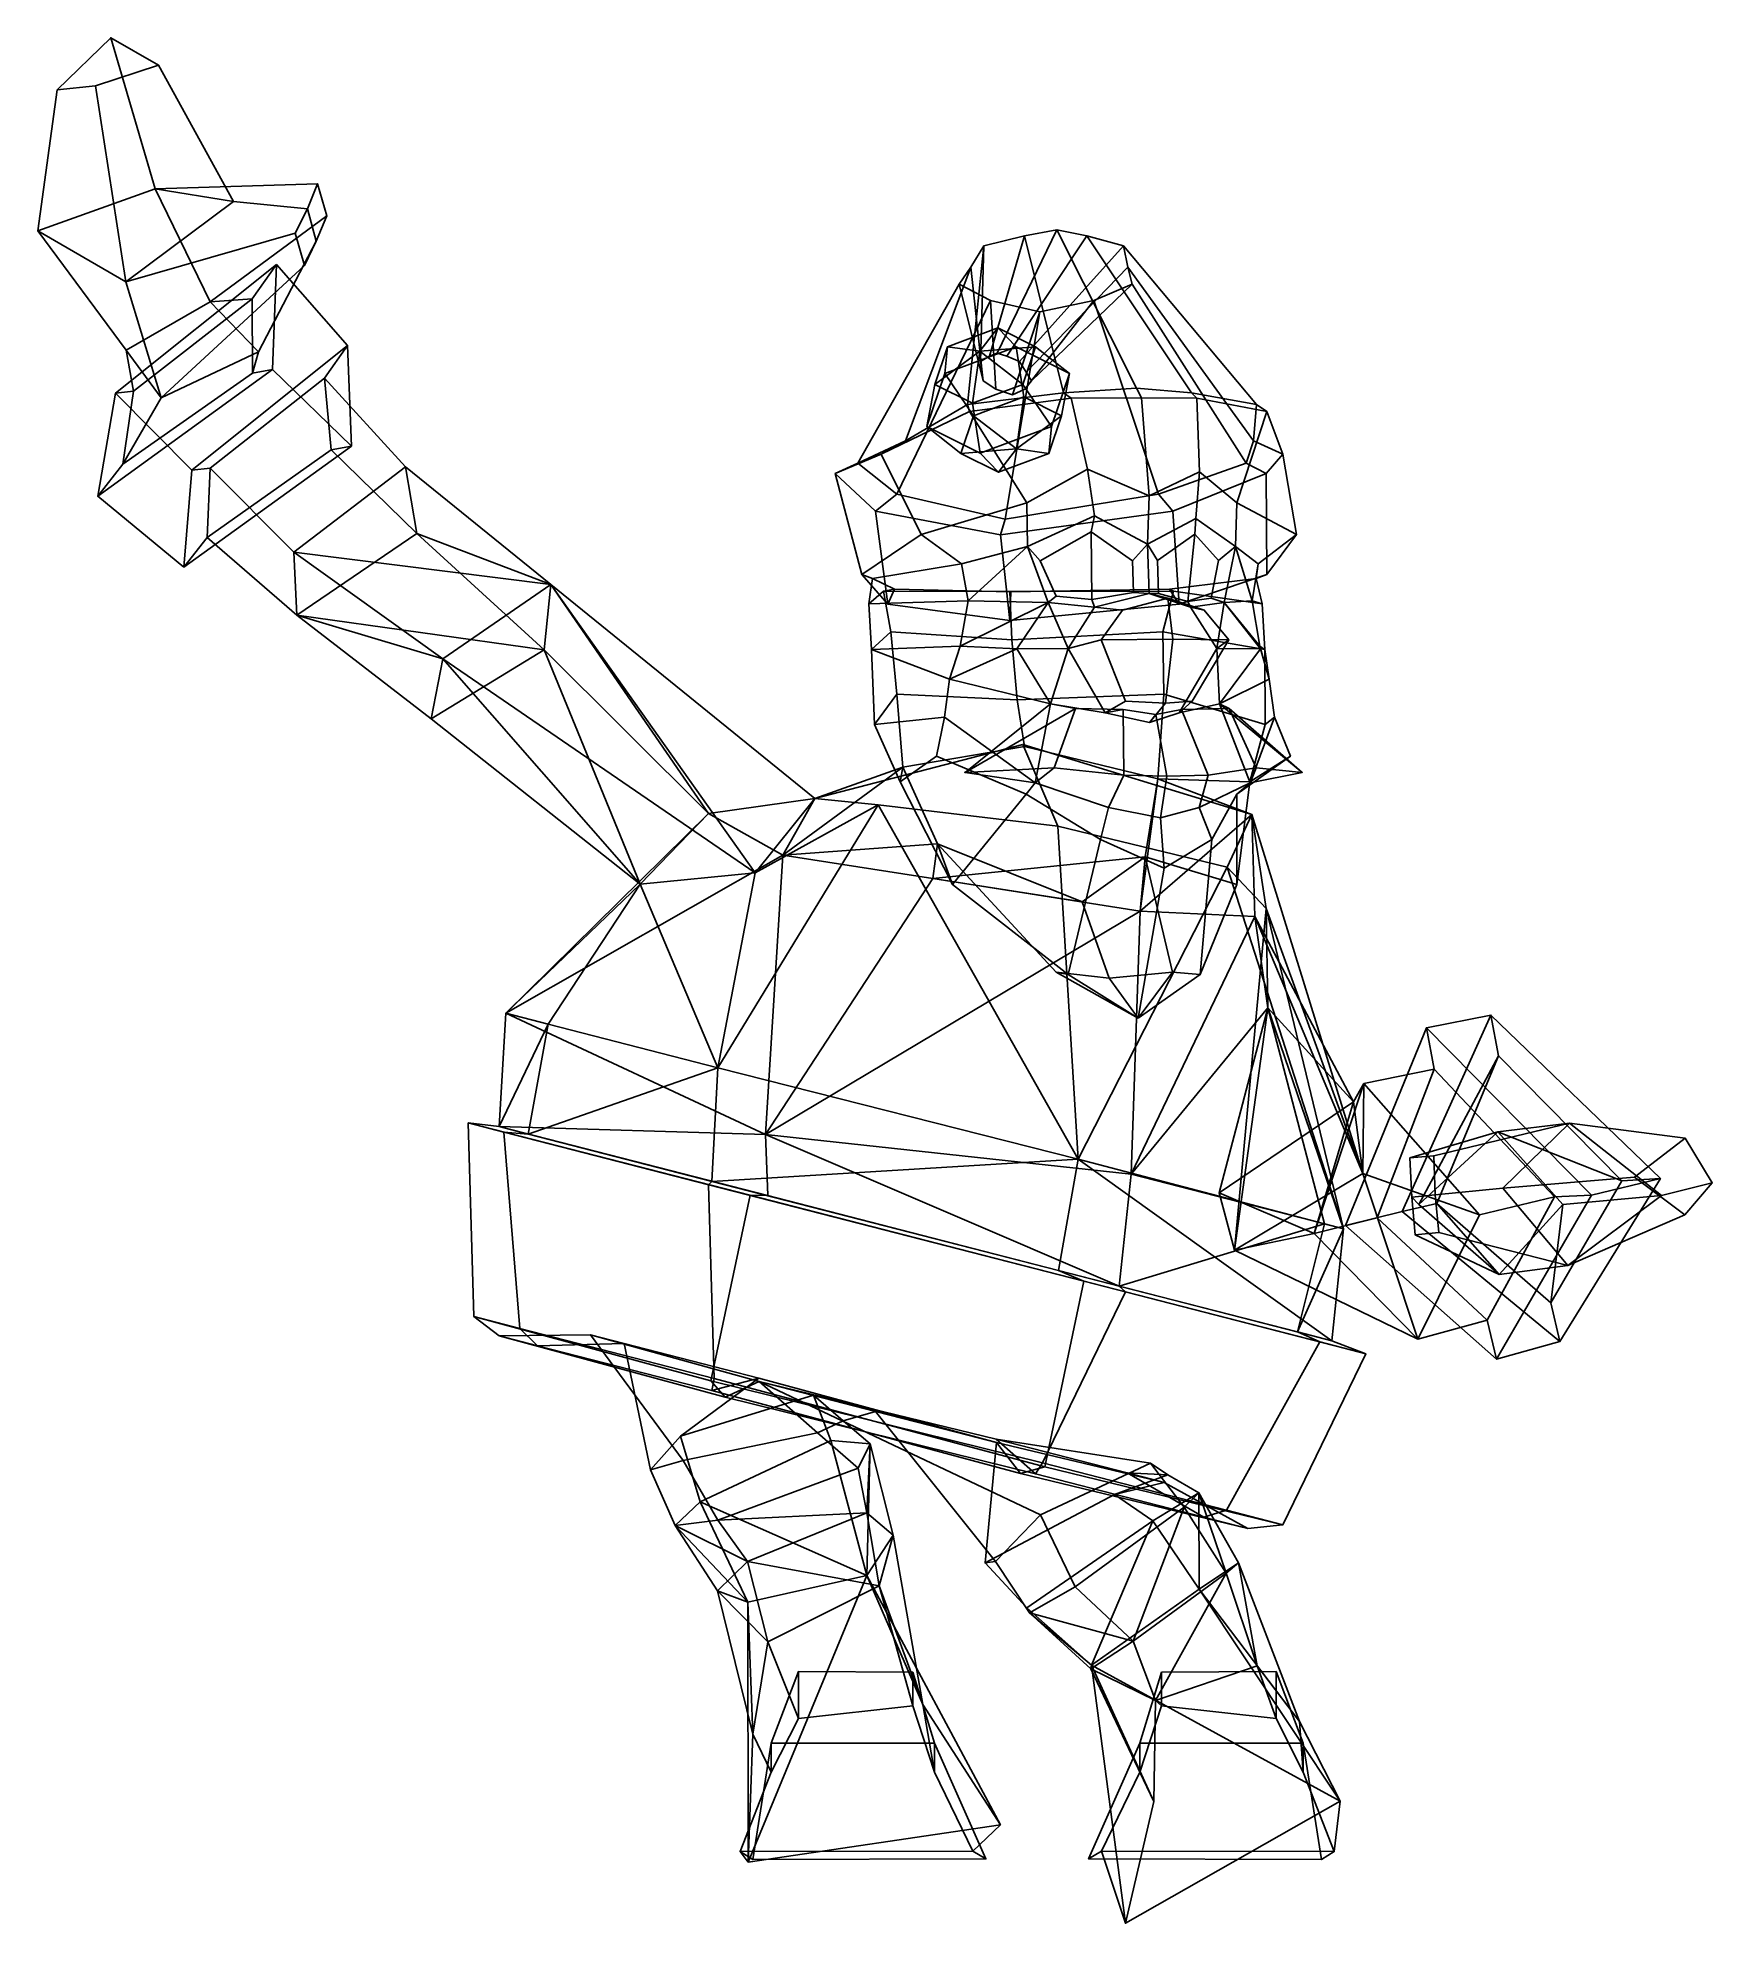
# Model space of a CAD drawing. Extents: x -290 to 193, y -171 to 372.
import ezdxf

# ---------------------------------------------------------------- set-up
doc = ezdxf.new("R2010")
doc.units = 0

msp = doc.modelspace()

# ---------------------------------------------------------------- linework, layer by layer
for p in [(-22.669287, 160.498718, 110.603767), (74.494118, 160.498718, 73.500671)]:
    msp.add_point(p)
for points in [[(-284.518188, 357.353241, 94.369705), (-269.070496, 372.354248, 97.818336), (-256.265106, 328.821533, 45.744205), (-290.151764, 316.669342, 50.590187)], [(-273.496613, 358.460968, 114.975464), (-255.285477, 364.397156, 112.273438), (-269.070496, 372.354248, 97.818336), (-284.518188, 357.353241, 94.369705)], [(-255.285477, 364.397156, 112.273438), (-233.642914, 325.145966, 80.778801), (-256.265106, 328.821533, 45.744205), (-269.070496, 372.354248, 97.818336)], [(-273.496613, 358.460968, 114.975464), (-264.742767, 302.001587, 76.316978), (-233.642914, 325.145966, 80.778801), (-255.285477, 364.397156, 112.273438)], [(-273.496613, 358.460968, 114.975464), (-284.518188, 357.353241, 94.369705), (-290.151764, 316.669342, 50.590187), (-264.742767, 302.001587, 76.316978)], [(-290.151764, 316.669342, 50.590187), (-256.265106, 328.821533, 45.744205), (-240.372192, 296.140106, 21.768402), (-264.68454, 282.242828, 23.627789)], [(-209.464584, 330.26178, 82.050728), (-206.80159, 320.984955, 73.430336), (-240.372192, 296.140106, 21.768402), (-256.265106, 328.821533, 45.744205)], [(-212.375305, 322.969055, 90.274696), (-209.464584, 330.26178, 82.050728), (-256.265106, 328.821533, 45.744205), (-233.642914, 325.145966, 80.778801)], [(-212.375305, 322.969055, 90.274696), (-209.825424, 313.684967, 81.599785), (-206.80159, 320.984955, 73.430336), (-209.464584, 330.26178, 82.050728)], [(-215.914368, 316.003571, 97.994652), (-212.375305, 322.969055, 90.274696), (-233.642914, 325.145966, 80.778801), (-264.742767, 302.001587, 76.316978)], [(-209.825424, 313.684967, 81.599785), (-226.432938, 281.799316, 48.961231), (-240.372192, 296.140106, 21.768402), (-206.80159, 320.984955, 73.430336)], [(-215.914368, 316.003571, 97.994652), (-213.253967, 306.698883, 89.343979), (-209.825424, 313.684967, 81.599785), (-212.375305, 322.969055, 90.274696)], [(-264.742767, 302.001587, 76.316978), (-290.151764, 316.669342, 50.590187), (-264.68454, 282.242828, 23.627789), (-254.537231, 268.52713, 47.795021)], [(-215.914368, 316.003571, 97.994652), (-264.742767, 302.001587, 76.316978), (-254.537231, 268.52713, 47.795021), (-213.253967, 306.698883, 89.343979)], [(-13.4834, 281.386475, -9.759744), (-15.675656, 280.513397, -7.944946), (-5.552591, 315.255951, 37.848515), (3.798357, 316.978363, 35.35141)], [(-13.4834, 281.386475, -9.759744), (3.798357, 316.978363, 35.35141), (12.433663, 315.255951, 30.980234), (-10.639504, 280.513397, -9.868063)], [(26.742184, 271.329346, 95.356888), (3.798357, 316.978363, 35.35141), (-5.552591, 315.255951, 37.848515), (5.648398, 269.96759, 95.587738)], [(26.742184, 271.329346, 95.356888), (42.620964, 269.96759, 81.469292), (12.433663, 315.255951, 30.980234), (3.798357, 316.978363, 35.35141)], [(-213.253967, 306.698883, 89.343979), (-254.537231, 268.52713, 47.795021), (-226.432938, 281.799316, 48.961231), (-209.825424, 313.684967, 81.599785)], [(-39.848824, 256.097412, 71.472359), (-22.039474, 266.549652, 92.768219), (-17.311113, 312.304626, 40.498905), (-21.076336, 306.22583, 38.147438)], [(-22.039474, 266.549652, 92.768219), (5.648398, 269.96759, 95.587738), (-5.552591, 315.255951, 37.848515), (-17.311113, 312.304626, 40.498905)], [(-18.238073, 279.017426, -5.291234), (-17.788834, 275.936188, -2.012361), (-21.076336, 306.22583, 38.147438), (-17.311113, 312.304626, 40.498905)], [(-15.675656, 280.513397, -7.944946), (-18.238073, 279.017426, -5.291234), (-17.311113, 312.304626, 40.498905), (-5.552591, 315.255951, 37.848515)], [(-10.639504, 280.513397, -9.868063), (12.433663, 315.255951, 30.980234), (22.965931, 312.304626, 25.118603), (-6.960499, 279.017426, -9.597715)], [(-6.960499, 279.017426, -9.597715), (22.965931, 312.304626, 25.118603), (24.205479, 306.22583, 20.856001), (-5.109924, 275.936188, -6.853959)], [(61.382313, 266.549652, 60.912537), (22.965931, 312.304626, 25.118603), (12.433663, 315.255951, 30.980234), (42.620964, 269.96759, 81.469292)], [(60.464375, 256.097412, 33.166473), (24.205479, 306.22583, 20.856001), (22.965931, 312.304626, 25.118603), (61.382313, 266.549652, 60.912537)], [(-267.760345, 269.845795, -10.72051), (-221.322525, 306.946045, 7.485205), (-200.802124, 283.609283, -1.667484), (-245.679443, 247.666504, -21.561529)], [(-267.760345, 269.845795, -10.72051), (-262.565033, 270.437073, -0.600855), (-228.279053, 297.088043, 13.787421), (-221.322525, 306.946045, 7.485205)], [(-222.463425, 276.662781, 73.87149), (-221.322525, 306.946045, 7.485205), (-228.279053, 297.088043, 13.787421), (-228.249161, 275.60144, 63.48399)], [(-199.642426, 254.594849, 64.412575), (-200.802124, 283.609283, -1.667484), (-221.322525, 306.946045, 7.485205), (-222.463425, 276.662781, 73.87149)], [(-53.655563, 249.618652, 52.891846), (-39.848824, 256.097412, 71.472359), (-21.076336, 306.22583, 38.147438), (-24.385996, 301.322418, 36.354691)], [(-17.788834, 275.936188, -2.012361), (-17.502748, 273.450745, 0.661653), (-24.385996, 301.322418, 36.354691), (-21.076336, 306.22583, 38.147438)], [(-5.109924, 275.936188, -6.853959), (24.205479, 306.22583, 20.856001), (25.477829, 301.322418, 17.313555), (-3.540877, 273.450745, -4.669862)], [(58.372448, 249.618652, 10.112505), (25.477829, 301.322418, 17.313555), (24.205479, 306.22583, 20.856001), (60.464375, 256.097412, 33.166473)], [(-42.381012, 240.712402, 27.508575), (-53.655563, 249.618652, 52.891846), (-24.385996, 301.322418, 36.354691), (-15.369267, 296.529236, 29.923666)], [(-17.502748, 273.450745, 0.661653), (-13.79253, 271.021179, 1.965577), (-15.369267, 296.529236, 29.923666), (-24.385996, 301.322418, 36.354691)], [(-3.540877, 273.450745, -4.669862), (25.477829, 301.322418, 17.313555), (14.469577, 296.529236, 18.529325), (-5.437654, 271.021179, -1.224836)], [(33.048759, 240.712402, -1.295254), (14.469577, 296.529236, 18.529325), (25.477829, 301.322418, 17.313555), (58.372448, 249.618652, 10.112505)], [(-264.68454, 282.242828, 23.627789), (-240.372192, 296.140106, 21.768402), (-228.279053, 297.088043, 13.787421), (-262.565033, 270.437073, -0.600855)], [(-226.432938, 281.799316, 48.961231), (-228.249161, 275.60144, 63.48399), (-228.279053, 297.088043, 13.787421), (-240.372192, 296.140106, 21.768402)], [(-11.140366, 233.551636, -3.847698), (-42.381012, 240.712402, 27.508575), (-15.369267, 296.529236, 29.923666), (-1.120682, 293.30011, 22.469748)], [(-13.79253, 271.021179, 1.965577), (-9.004249, 269.384369, 1.970014), (-1.120682, 293.30011, 22.469748), (-15.369267, 296.529236, 29.923666)], [(-11.140366, 233.551636, -3.847698), (-1.120682, 293.30011, 22.469748), (14.469577, 296.529236, 18.529325), (33.048759, 240.712402, -1.295254)], [(-5.437654, 271.021179, -1.224836), (14.469577, 296.529236, 18.529325), (-1.120682, 293.30011, 22.469748), (-9.004249, 269.384369, 1.970014)], [(-7.971848, 283.202423, 4.6456), (-13.243052, 288.664948, -9.158329), (-27.786098, 283.241638, -9.094668), (-28.538837, 275.532715, 4.735648)], [(-13.243052, 288.664948, -9.158329), (-18.457769, 281.941925, -22.814335), (-27.786098, 283.241638, -9.094668)], [(-13.243052, 288.664948, -9.158329), (-2.359092, 283.241608, -18.804287), (-18.457769, 281.941925, -22.814335)], [(-7.971848, 283.202423, 4.6456), (7.420374, 275.532715, -8.995821), (-2.359092, 283.241608, -18.804287), (-13.243052, 288.664948, -9.158329)], [(-245.679443, 247.666504, -21.561529), (-200.802124, 283.609283, -1.667484), (-207.403549, 274.206116, 4.418899), (-240.429031, 248.236694, -11.274628)], [(-199.642426, 254.594849, 64.412575), (-205.552505, 253.485443, 53.857262), (-207.403549, 274.206116, 4.418899), (-200.802124, 283.609283, -1.667484)], [(-28.538837, 275.532715, 4.735648), (-27.786098, 283.241638, -9.094668), (-31.445215, 272.394989, -18.676954), (-33.713631, 260.193176, -8.815803)], [(-27.786098, 283.241638, -9.094668), (-18.457769, 281.941925, -22.814335), (-31.445215, 272.394989, -18.676954)], [(-7.971848, 283.202423, 4.6456), (-28.538837, 275.532715, 4.735648), (-20.274998, 263.330933, 10.574977), (-5.73195, 268.754272, 10.511316)], [(-2.359092, 283.241608, -18.804287), (-6.018208, 272.394958, -28.386572), (-18.457769, 281.941925, -22.814335)], [(-7.971848, 283.202423, 4.6456), (-5.73195, 268.754272, 10.511316), (5.152009, 263.330933, 0.86536), (7.420374, 275.532715, -8.995821)], [(7.420374, 275.532715, -8.995821), (2.245583, 260.193176, -22.547272), (-6.018208, 272.394958, -28.386572), (-2.359092, 283.241608, -18.804287)], [(-254.537231, 268.52713, 47.795021), (-264.68454, 282.242828, 23.627789), (-262.565033, 270.437073, -0.600855), (-265.555878, 249.336395, 41.958317)], [(-254.537231, 268.52713, 47.795021), (-265.555878, 249.336395, 41.958317), (-228.249161, 275.60144, 63.48399), (-226.432938, 281.799316, 48.961231)], [(-18.457769, 281.941925, -22.814335), (-20.5613, 266.971619, -28.322939), (-31.445215, 272.394989, -18.676954)], [(-18.457769, 281.941925, -22.814335), (-6.018208, 272.394958, -28.386572), (-20.5613, 266.971619, -28.322939)], [(-247.99292, 219.694275, 34.605869), (-199.642426, 254.594849, 64.412575), (-222.463425, 276.662781, 73.87149), (-272.819397, 240.109344, 46.204372)], [(-272.819397, 240.109344, 46.204372), (-222.463425, 276.662781, 73.87149), (-228.249161, 275.60144, 63.48399), (-265.555878, 249.336395, 41.958317)], [(-240.429031, 248.236694, -11.274628), (-207.403549, 274.206116, 4.418899), (-184.079056, 248.639648, -6.048728), (-216.287933, 224.025269, -22.915249)], [(-184.079056, 248.639648, -6.048728), (-207.403549, 274.206116, 4.418899), (-205.552505, 253.485443, 53.857262), (-180.799942, 229.366028, 43.35854)], [(-28.538837, 275.532715, 4.735648), (-33.713631, 260.193176, -8.815803), (-23.934114, 252.484314, 0.992692), (-20.274998, 263.330933, 10.574977)], [(-31.445215, 272.394989, -18.676954), (-20.5613, 266.971619, -28.322939), (-18.321409, 252.523438, -22.457241), (-33.713631, 260.193176, -8.815803)], [(-6.018208, 272.394958, -28.386572), (2.245583, 260.193176, -22.547272), (-18.321409, 252.523438, -22.457241), (-20.5613, 266.971619, -28.322939)], [(7.420374, 275.532715, -8.995821), (5.152009, 263.330933, 0.86536), (1.492892, 252.484283, -8.716926), (2.245583, 260.193176, -22.547272)], [(-272.819397, 240.109344, 46.204372), (-265.555878, 249.336395, 41.958317), (-262.565033, 270.437073, -0.600855), (-267.760345, 269.845795, -10.72051)], [(-247.99292, 219.694275, 34.605869), (-272.819397, 240.109344, 46.204372), (-267.760345, 269.845795, -10.72051), (-245.679443, 247.666504, -21.561529)], [(-21.437933, 264.538391, 97.826035), (-22.039474, 266.549652, 92.768219), (-39.848824, 256.097412, 71.472359), (-46.902012, 252.276794, 76.264565)], [(7.856457, 268.414764, 100.280579), (5.648398, 269.96759, 95.587738), (-22.039474, 266.549652, 92.768219), (-21.437933, 264.538391, 97.826035)], [(12.60113, 247.930542, 106.099045), (7.856457, 268.414764, 100.280579), (-21.437933, 264.538391, 97.826035), (-4.87354, 238.218201, 102.218941)], [(-5.73195, 268.754272, 10.511316), (-20.274998, 263.330933, 10.574977), (-7.835472, 253.783966, 5.00276)], [(-5.73195, 268.754272, 10.511316), (-7.835472, 253.783966, 5.00276), (5.152009, 263.330933, 0.86536)], [(28.177195, 268.524994, 99.114807), (26.742184, 271.329346, 95.356888), (5.648398, 269.96759, 95.587738), (7.856457, 268.414764, 100.280579)], [(30.428284, 240.270508, 105.009827), (28.177195, 268.524994, 99.114807), (7.856457, 268.414764, 100.280579), (12.60113, 247.930542, 106.099045)], [(28.177195, 268.524994, 99.114807), (44.102837, 268.414764, 86.43943), (42.620964, 269.96759, 81.469292), (26.742184, 271.329346, 95.356888)], [(30.428284, 240.270508, 105.009827), (44.885956, 247.143799, 93.965096), (44.102837, 268.414764, 86.43943), (28.177195, 268.524994, 99.114807)], [(44.102837, 268.414764, 86.43943), (64.305077, 264.538391, 65.083961), (61.382313, 266.549652, 60.912537), (42.620964, 269.96759, 81.469292)], [(44.885956, 247.143799, 93.965096), (55.699398, 238.218201, 79.088394), (64.305077, 264.538391, 65.083961), (44.102837, 268.414764, 86.43943)], [(64.305077, 264.538391, 65.083961), (68.916512, 252.276794, 32.037769), (60.464375, 256.097412, 33.166473), (61.382313, 266.549652, 60.912537)], [(-4.87354, 238.218201, 102.218941), (-21.437933, 264.538391, 97.826035), (-46.902012, 252.276794, 76.264565), (-35.353233, 229.127136, 95.163185)], [(-20.274998, 263.330933, 10.574977), (-23.934114, 252.484314, 0.992692), (-7.835472, 253.783966, 5.00276)], [(5.152009, 263.330933, 0.86536), (-7.835472, 253.783966, 5.00276), (1.492892, 252.484283, -8.716926)], [(55.699398, 238.218201, 79.088394), (72.903725, 229.127136, 53.823872), (68.916512, 252.276794, 32.037769), (64.305077, 264.538391, 65.083961)], [(-46.902012, 252.276794, 76.264565), (-39.848824, 256.097412, 71.472359), (-53.655563, 249.618652, 52.891846), (-60.144974, 246.694458, 54.270985)], [(-23.934114, 252.484314, 0.992692), (-33.713631, 260.193176, -8.815803), (-18.321409, 252.523438, -22.457241), (-13.050198, 247.060913, -8.653294)], [(1.492892, 252.484283, -8.716926), (-13.050198, 247.060913, -8.653294), (-18.321409, 252.523438, -22.457241), (2.245583, 260.193176, -22.547272)], [(68.916512, 252.276794, 32.037769), (64.129387, 246.694458, 6.815217), (58.372448, 249.618652, 10.112505), (60.464375, 256.097412, 33.166473)], [(-247.99292, 219.694275, 34.605869), (-241.261307, 228.237976, 30.687525), (-205.552505, 253.485443, 53.857262), (-199.642426, 254.594849, 64.412575)], [(-180.799942, 229.366028, 43.35854), (-205.552505, 253.485443, 53.857262), (-241.261307, 228.237976, 30.687525), (-215.465576, 205.835907, 18.720284)], [(-35.353233, 229.127136, 95.163185), (-46.902012, 252.276794, 76.264565), (-60.144974, 246.694458, 54.270985), (-52.483505, 217.559082, 63.123539)], [(-7.835472, 253.783966, 5.00276), (-23.934114, 252.484314, 0.992692), (-13.050198, 247.060913, -8.653294)], [(-7.835472, 253.783966, 5.00276), (-13.050198, 247.060913, -8.653294), (1.492892, 252.484283, -8.716926)], [(72.903725, 229.127136, 53.823872), (64.318459, 217.559082, 18.521202), (64.129387, 246.694458, 6.815217), (68.916512, 252.276794, 32.037769)], [(-247.99292, 219.694275, 34.605869), (-245.679443, 247.666504, -21.561529), (-240.429031, 248.236694, -11.274628), (-241.261307, 228.237976, 30.687525)], [(-215.465576, 205.835907, 18.720284), (-241.261307, 228.237976, 30.687525), (-240.429031, 248.236694, -11.274628), (-216.287933, 224.025269, -22.915249)], [(-216.287933, 224.025269, -22.915249), (-184.079056, 248.639648, -6.048728), (-142.199295, 214.631409, -1.923936)], [(-180.799942, 229.366028, 43.35854), (-142.199295, 214.631409, -1.923936), (-184.079056, 248.639648, -6.048728)], [(-60.144974, 246.694458, 54.270985), (-53.655563, 249.618652, 52.891846), (-42.381012, 240.712402, 27.508575), (-48.538025, 235.826691, 26.882925)], [(-52.483505, 217.559082, 63.123539), (-60.144974, 246.694458, 54.270985), (-48.538025, 235.826691, 26.882925), (-44.99651, 209.007965, 33.647476)], [(12.60113, 247.930542, 106.099045), (-4.87354, 238.218201, 102.218941), (-4.715028, 225.635498, 101.813522), (14.597672, 234.483002, 106.930145)], [(30.428284, 240.270508, 105.009827), (12.60113, 247.930542, 106.099045), (14.597672, 234.483002, 106.930145), (29.903965, 226.286377, 103.636765)], [(30.428284, 240.270508, 105.009827), (29.903965, 226.286377, 103.636765), (43.900101, 233.679688, 95.780731), (44.885956, 247.143799, 93.965096)], [(64.129387, 246.694458, 6.815217), (37.221653, 235.826691, -5.865513), (33.048759, 240.712402, -1.295254), (58.372448, 249.618652, 10.112505)], [(64.318459, 217.559082, 18.521202), (39.090332, 209.007965, 1.537834), (37.221653, 235.826691, -5.865513), (64.129387, 246.694458, 6.815217)], [(44.885956, 247.143799, 93.965096), (43.900101, 233.679688, 95.780731), (55.311001, 225.635498, 78.891808), (55.699398, 238.218201, 79.088394)], [(-48.538025, 235.826691, 26.882925), (-42.381012, 240.712402, 27.508575), (-11.140366, 233.551636, -3.847698), (-12.432456, 229.004639, -7.231348)], [(37.221653, 235.826691, -5.865513), (-12.432456, 229.004639, -7.231348), (-11.140366, 233.551636, -3.847698), (33.048759, 240.712402, -1.295254)], [(-44.99651, 209.007965, 33.647476), (-48.538025, 235.826691, 26.882925), (-12.432456, 229.004639, -7.231348), (-9.801414, 204.282227, -0.341329)], [(-23.738333, 220.593323, 91.477425), (-4.715028, 225.635498, 101.813522), (-4.87354, 238.218201, 102.218941), (-35.353233, 229.127136, 95.163185)], [(39.090332, 209.007965, 1.537834), (-9.801414, 204.282227, -0.341329), (-12.432456, 229.004639, -7.231348), (37.221653, 235.826691, -5.865513)], [(13.639139, 229.845032, 105.145592), (14.597672, 234.483002, 106.930145), (-4.715028, 225.635498, 101.813522), (-1.008956, 221.459229, 100.247925)], [(13.639139, 229.845032, 105.145592), (25.573015, 221.476013, 102.344673), (29.903965, 226.286377, 103.636765), (14.597672, 234.483002, 106.930145)], [(61.788414, 220.593323, 58.817936), (72.903725, 229.127136, 53.823872), (55.699398, 238.218201, 79.088394), (55.311001, 225.635498, 78.891808)], [(-215.465576, 205.835907, 18.720284), (-144.109314, 195.863464, 41.884361), (-180.799942, 229.366028, 43.35854)], [(-180.799942, 229.366028, 43.35854), (-144.109314, 195.863464, 41.884361), (-142.199295, 214.631409, -1.923936)], [(-35.353233, 229.127136, 95.163185), (-52.483505, 217.559082, 63.123539), (-49.373661, 216.368835, 62.001389), (-23.738333, 220.593323, 91.477425)], [(13.838798, 210.348755, 103.147392), (13.639139, 229.845032, 105.145592), (-1.008956, 221.459229, 100.247925), (3.530189, 211.274414, 101.631264)], [(25.573015, 221.476013, 102.344673), (13.639139, 229.845032, 105.145592), (13.838798, 210.348755, 103.147392), (25.87985, 212.360229, 103.148193)], [(43.572258, 229.149536, 93.501335), (43.900101, 233.679688, 95.780731), (29.903965, 226.286377, 103.636765), (32.758938, 221.595581, 99.793427)], [(32.758938, 221.595581, 99.793427), (33.136662, 212.092804, 100.782593), (41.548222, 209.735291, 91.892738), (43.572258, 229.149536, 93.501335)], [(41.548222, 209.735291, 91.892738), (48.23806, 210.720337, 82.606796), (50.389114, 221.574341, 77.94088), (43.572258, 229.149536, 93.501335)], [(43.572258, 229.149536, 93.501335), (50.389114, 221.574341, 77.94088), (55.311001, 225.635498, 78.891808), (43.900101, 233.679688, 95.780731)], [(72.903725, 229.127136, 53.823872), (61.788414, 220.593323, 58.817936), (61.252201, 216.368835, 19.757475), (64.318459, 217.559082, 18.521202)], [(-216.287933, 224.025269, -22.915249), (-142.199295, 214.631409, -1.923936), (-173.308945, 193.251404, -15.162366)], [(-215.465576, 205.835907, 18.720284), (-216.287933, 224.025269, -22.915249), (-173.308945, 193.251404, -15.162366)], [(-21.779869, 209.961365, 91.076157), (-4.715028, 225.635498, 101.813522), (-23.738333, 220.593323, 91.477425)], [(1.237773, 209.435486, 103.581955), (-4.715028, 225.635498, 101.813522), (-21.779869, 209.961365, 91.076157)], [(3.530189, 211.274414, 101.631264), (-1.008956, 221.459229, 100.247925), (-4.715028, 225.635498, 101.813522), (1.237773, 209.435486, 103.581955)], [(25.87985, 212.360229, 103.148193), (30.372307, 212.118408, 104.863235), (29.903965, 226.286377, 103.636765), (25.573015, 221.476013, 102.344673)], [(33.136662, 212.092804, 100.782593), (32.758938, 221.595581, 99.793427), (29.903965, 226.286377, 103.636765), (30.372307, 212.118408, 104.863235)], [(48.23806, 210.720337, 82.606796), (52.052048, 209.435486, 84.177864), (55.311001, 225.635498, 78.891808), (50.389114, 221.574341, 77.94088)], [(52.052048, 209.435486, 84.177864), (60.060966, 209.961365, 59.824181), (55.311001, 225.635498, 78.891808)], [(60.060966, 209.961365, 59.824181), (61.788414, 220.593323, 58.817936), (55.311001, 225.635498, 78.891808)], [(-52.483505, 217.559082, 63.123539), (-44.99651, 209.007965, 33.647476), (-43.014988, 213.318176, 31.587187), (-49.373661, 216.368835, 62.001389)], [(-23.738333, 220.593323, 91.477425), (-49.373661, 216.368835, 62.001389), (-50.488998, 209.082092, 63.297737), (-21.779869, 209.961365, 91.076157)], [(64.318459, 217.559082, 18.521202), (61.252201, 216.368835, 19.757475), (36.239906, 213.318176, 1.322682), (39.090332, 209.007965, 1.537834)], [(61.788414, 220.593323, 58.817936), (60.060966, 209.961365, 59.824181), (62.947712, 209.082092, 19.980469), (61.252201, 216.368835, 19.757475)], [(-83.239998, 131.498535, -45.328735), (-173.308945, 193.251404, -15.162366), (-142.199295, 214.631409, -1.923936)], [(-96.67234, 148.67984, 22.985331), (-142.199295, 214.631409, -1.923936), (-144.109314, 195.863464, 41.884361)], [(-96.67234, 148.67984, 22.985331), (-65.997231, 152.92865, -5.440092), (-142.199295, 214.631409, -1.923936)], [(-83.239998, 131.498535, -45.328735), (-142.199295, 214.631409, -1.923936), (-65.997231, 152.92865, -5.440092)], [(-50.488998, 209.082092, 63.297737), (-49.373661, 216.368835, 62.001389), (-43.014988, 213.318176, 31.587187), (-46.187679, 212.709473, 29.760689)], [(-49.723824, 195.891968, 65.362587), (-50.488998, 209.082092, 63.297737), (-46.187679, 212.709473, 29.760689), (-44.145515, 201.009827, 27.41449)], [(-46.187679, 212.709473, 29.760689), (-43.014988, 213.318176, 31.587187), (-9.482962, 212.594116, 0.492612), (-9.778729, 212.608948, -0.281927)], [(-44.145515, 201.009827, 27.41449), (-46.187679, 212.709473, 29.760689), (-9.778729, 212.608948, -0.281927), (-9.2495, 198.735321, 1.103987)], [(-44.99651, 209.007965, 33.647476), (-9.801414, 204.282227, -0.341329), (-9.482962, 212.594116, 0.492612), (-43.014988, 213.318176, 31.587187)], [(39.090332, 209.007965, 1.537834), (36.239906, 213.318176, 1.322682), (-9.482962, 212.594116, 0.492612), (-9.801414, 204.282227, -0.341329)], [(37.387646, 212.709473, -2.153627), (-9.778729, 212.608948, -0.281927), (-9.482962, 212.594116, 0.492612), (36.239906, 213.318176, 1.322682)], [(34.301449, 201.009827, -2.541494), (-9.2495, 198.735321, 1.103987), (-9.778729, 212.608948, -0.281927), (37.387646, 212.709473, -2.153627)], [(13.838798, 210.348755, 103.147392), (14.654222, 208.165558, 105.190575), (30.372307, 212.118408, 104.863235), (25.87985, 212.360229, 103.148193)], [(35.748657, 210.757141, 118.218208), (30.372307, 212.118408, 104.863235), (14.654222, 208.165558, 105.190575), (22.703974, 207.316772, 119.441719)], [(35.748657, 210.757141, 118.218208), (46.288662, 207.316772, 110.435608), (42.307945, 208.165558, 94.630646), (30.372307, 212.118408, 104.863235)], [(41.548222, 209.735291, 91.892738), (33.136662, 212.092804, 100.782593), (30.372307, 212.118408, 104.863235), (42.307945, 208.165558, 94.630646)], [(63.753586, 195.891968, 22.029774), (34.301449, 201.009827, -2.541494), (37.387646, 212.709473, -2.153627), (62.947712, 209.082092, 19.980469)], [(62.947712, 209.082092, 19.980469), (37.387646, 212.709473, -2.153627), (36.239906, 213.318176, 1.322682), (61.252201, 216.368835, 19.757475)], [(-21.779869, 209.961365, 91.076157), (-50.488998, 209.082092, 63.297737), (-49.723824, 195.891968, 65.362587), (-24.106756, 196.862, 91.827362)], [(-24.106756, 196.862, 91.827362), (1.237773, 209.435486, 103.581955), (-21.779869, 209.961365, 91.076157)], [(-7.737856, 196.085754, 110.434631), (1.237773, 209.435486, 103.581955), (-24.106756, 196.862, 91.827362)], [(-7.737856, 196.085754, 110.434631), (7.013599, 196.244415, 108.049454), (1.237773, 209.435486, 103.581955)], [(13.838798, 210.348755, 103.147392), (3.530189, 211.274414, 101.631264), (1.237773, 209.435486, 103.581955), (14.654222, 208.165558, 105.190575)], [(7.013599, 196.244415, 108.049454), (14.654222, 208.165558, 105.190575), (1.237773, 209.435486, 103.581955)], [(16.525703, 198.754517, 123.098633), (22.703974, 207.316772, 119.441719), (14.654222, 208.165558, 105.190575), (7.013599, 196.244415, 108.049454)], [(37.229347, 198.947479, 122.095757), (35.748657, 210.757141, 118.218208), (22.703974, 207.316772, 119.441719), (16.525703, 198.754517, 123.098633)], [(37.229347, 198.947479, 122.095757), (53.331867, 198.754517, 109.043724), (46.288662, 207.316772, 110.435608), (35.748657, 210.757141, 118.218208)], [(41.548222, 209.735291, 91.892738), (42.307945, 208.165558, 94.630646), (52.052048, 209.435486, 84.177864), (48.23806, 210.720337, 82.606796)], [(49.909382, 196.244415, 91.669144), (52.052048, 209.435486, 84.177864), (42.307945, 208.165558, 94.630646)], [(53.331867, 198.754517, 109.043724), (49.909382, 196.244415, 91.669144), (42.307945, 208.165558, 94.630646), (46.288662, 207.316772, 110.435608)], [(62.496037, 196.085754, 83.614914), (52.052048, 209.435486, 84.177864), (49.909382, 196.244415, 91.669144)], [(62.29631, 196.862, 58.833237), (60.060966, 209.961365, 59.824181), (52.052048, 209.435486, 84.177864)], [(62.496037, 196.085754, 83.614914), (62.29631, 196.862, 58.833237), (52.052048, 209.435486, 84.177864)], [(60.060966, 209.961365, 59.824181), (62.29631, 196.862, 58.833237), (63.753586, 195.891968, 22.029774), (62.947712, 209.082092, 19.980469)], [(-215.465576, 205.835907, 18.720284), (-176.684097, 175.932251, 21.744968), (-144.109314, 195.863464, 41.884361)], [(-215.465576, 205.835907, 18.720284), (-173.308945, 193.251404, -15.162366), (-176.684097, 175.932251, 21.744968)], [(-176.684097, 175.932251, 21.744968), (-116.447037, 128.303528, -19.308809), (-144.109314, 195.863464, 41.884361)], [(-116.447037, 128.303528, -19.308809), (-96.67234, 148.67984, 22.985331), (-144.109314, 195.863464, 41.884361)], [(-48.816639, 174.340088, 66.515091), (-49.723824, 195.891968, 65.362587), (-44.145515, 201.009827, 27.41449), (-42.35535, 183.027252, 29.880346)], [(-24.106756, 196.862, 91.827362), (-49.723824, 195.891968, 65.362587), (-27.16379, 187.337646, 92.416527)], [(-28.593327, 176.408081, 93.174126), (-27.16379, 187.337646, 92.416527), (-49.723824, 195.891968, 65.362587), (-48.816639, 174.340088, 66.515091)], [(-42.35535, 183.027252, 29.880346), (-44.145515, 201.009827, 27.41449), (-9.2495, 198.735321, 1.103987), (-7.657932, 181.383026, 5.271894)], [(-27.16379, 187.337646, 92.416527), (-7.737856, 196.085754, 110.434631), (-24.106756, 196.862, 91.827362)], [(1.900078, 180.267029, 103.446823), (-7.737856, 196.085754, 110.434631), (-27.16379, 187.337646, 92.416527)], [(34.610497, 183.027252, 0.489948), (-7.657932, 181.383026, 5.271894), (-9.2495, 198.735321, 1.103987), (34.301449, 201.009827, -2.541494)], [(1.900078, 180.267029, 103.446823), (7.013599, 196.244415, 108.049454), (-7.737856, 196.085754, 110.434631)], [(17.672314, 177.656921, 103.747765), (7.013599, 196.244415, 108.049454), (1.900078, 180.267029, 103.446823)], [(23.615931, 180.998138, 115.248039), (16.525703, 198.754517, 123.098633), (7.013599, 196.244415, 108.049454), (17.672314, 177.656921, 103.747765)], [(35.080833, 180.485779, 116.469353), (37.229347, 198.947479, 122.095757), (16.525703, 198.754517, 123.098633), (23.615931, 180.998138, 115.248039)], [(63.845486, 174.340088, 23.493607), (34.610497, 183.027252, 0.489948), (34.301449, 201.009827, -2.541494), (63.753586, 195.891968, 22.029774)], [(35.080833, 180.485779, 116.469353), (42.813599, 180.998138, 107.91716), (53.331867, 198.754517, 109.043724), (37.229347, 198.947479, 122.095757)], [(42.813599, 180.998138, 107.91716), (39.096352, 177.656921, 95.566719), (49.909382, 196.244415, 91.669144), (53.331867, 198.754517, 109.043724)], [(39.096352, 177.656921, 95.566719), (50.653584, 180.267029, 84.829666), (49.909382, 196.244415, 91.669144)], [(50.653584, 180.267029, 84.829666), (62.496037, 196.085754, 83.614914), (49.909382, 196.244415, 91.669144)], [(50.653584, 180.267029, 84.829666), (64.967957, 187.337646, 57.234833), (62.496037, 196.085754, 83.614914)], [(62.29631, 196.862, 58.833237), (64.967957, 187.337646, 57.234833), (63.753586, 195.891968, 22.029774)], [(64.967957, 187.337646, 57.234833), (62.29631, 196.862, 58.833237), (62.496037, 196.085754, 83.614914)], [(66.538605, 176.408081, 56.846771), (63.845486, 174.340088, 23.493607), (63.753586, 195.891968, 22.029774), (64.967957, 187.337646, 57.234833)], [(-176.684097, 175.932251, 21.744968), (-173.308945, 193.251404, -15.162366), (-116.447037, 128.303528, -19.308809)], [(-116.447037, 128.303528, -19.308809), (-173.308945, 193.251404, -15.162366), (-83.239998, 131.498535, -45.328735)], [(-28.593327, 176.408081, 93.174126), (-2.475262, 157.452087, 111.913948), (1.900078, 180.267029, 103.446823), (-27.16379, 187.337646, 92.416527)], [(66.538605, 176.408081, 56.846771), (64.967957, 187.337646, 57.234833), (50.653584, 180.267029, 84.829666), (59.55891, 157.452087, 88.225403)], [(-41.428268, 157.735657, 68.123291), (-48.816639, 174.340088, 66.515091), (-42.35535, 183.027252, 29.880346), (-40.625244, 161.96759, 36.459427)], [(-40.625244, 161.96759, 36.459427), (-42.35535, 183.027252, 29.880346), (-7.657932, 181.383026, 5.271894), (-5.604588, 167.929535, 8.829694)], [(9.105872, 178.870789, 115.684074), (1.900078, 180.267029, 103.446823), (-22.669287, 160.498718, 110.603767)], [(-22.669287, 160.498718, 110.603767), (1.900078, 180.267029, 103.446823), (-2.475262, 157.452087, 111.913948)], [(32.856182, 158.675659, 25.839882), (-5.604588, 167.929535, 8.829694), (-7.657932, 181.383026, 5.271894), (34.610497, 183.027252, 0.489948)], [(9.105872, 178.870789, 115.684074), (22.878162, 178.608765, 110.550797), (17.672314, 177.656921, 103.747765), (1.900078, 180.267029, 103.446823)], [(35.080833, 180.485779, 116.469353), (23.615931, 180.998138, 115.248039), (17.672314, 177.656921, 103.747765), (30.497772, 174.879944, 105.191795)], [(35.080833, 180.485779, 116.469353), (30.497772, 174.879944, 105.191795), (39.096352, 177.656921, 95.566719), (42.813599, 180.998138, 107.91716)], [(59.409546, 157.735657, 29.617071), (32.856182, 158.675659, 25.839882), (34.610497, 183.027252, 0.489948), (63.845486, 174.340088, 23.493607)], [(53.43837, 178.870789, 98.755142), (50.653584, 180.267029, 84.829666), (39.096352, 177.656921, 95.566719), (39.749962, 178.608765, 104.108086)], [(53.43837, 178.870789, 98.755142), (74.494118, 160.498718, 73.500671), (50.653584, 180.267029, 84.829666)], [(74.494118, 160.498718, 73.500671), (59.55891, 157.452087, 88.225403), (50.653584, 180.267029, 84.829666)], [(-41.428268, 157.735657, 68.123291), (-30.933613, 165.155548, 97.482384), (-28.593327, 176.408081, 93.174126), (-48.816639, 174.340088, 66.515091)], [(-28.593327, 176.408081, 93.174126), (-30.933613, 165.155548, 97.482384), (-5.049663, 154.21463, 103.25721), (-2.475262, 157.452087, 111.913948)], [(2.985286, 161.826294, 120.615768), (9.105872, 178.870789, 115.684074), (-22.669287, 160.498718, 110.603767)], [(22.878162, 178.608765, 110.550797), (9.105872, 178.870789, 115.684074), (2.985286, 161.826294, 120.615768), (23.093941, 159.650116, 122.219116)], [(32.29546, 177.199524, 109.899467), (30.497772, 174.879944, 105.191795), (17.672314, 177.656921, 103.747765), (22.878162, 178.608765, 110.550797)], [(23.093941, 159.650116, 122.219116), (35.474209, 159.447815, 118.223793), (32.29546, 177.199524, 109.899467), (22.878162, 178.608765, 110.550797)], [(32.29546, 177.199524, 109.899467), (39.749962, 178.608765, 104.108086), (39.096352, 177.656921, 95.566719), (30.497772, 174.879944, 105.191795)], [(47.366417, 159.650116, 112.950363), (39.749962, 178.608765, 104.108086), (32.29546, 177.199524, 109.899467), (35.474209, 159.447815, 118.223793)], [(39.749962, 178.608765, 104.108086), (47.366417, 159.650116, 112.950363), (61.288254, 161.826294, 98.352028), (53.43837, 178.870789, 98.755142)], [(61.288254, 161.826294, 98.352028), (74.494118, 160.498718, 73.500671), (53.43837, 178.870789, 98.755142)], [(66.538605, 176.408081, 56.846771), (59.55891, 157.452087, 88.225403), (55.708069, 154.21463, 80.056091), (71.154831, 165.155548, 58.498596)], [(59.409546, 157.735657, 29.617071), (63.845486, 174.340088, 23.493607), (66.538605, 176.408081, 56.846771), (71.154831, 165.155548, 58.498596)], [(-6.060195, 168.578857, 3.955197), (4.018446, 145.027283, -45.258995), (-47.754608, 151.112671, -52.261093), (-65.997231, 152.92865, -5.440092)], [(-6.060195, 168.578857, 3.955197), (-65.997231, 152.92865, -5.440092), (-40.625244, 161.96759, 36.459427), (-5.604588, 167.929535, 8.829694)], [(-6.060195, 168.578857, 3.955197), (59.988033, 148.384705, 7.774861), (52.884533, 133.169281, -19.962957), (4.018446, 145.027283, -45.258995)], [(-5.604588, 167.929535, 8.829694), (32.856182, 158.675659, 25.839882), (59.988033, 148.384705, 7.774861), (-6.060195, 168.578857, 3.955197)], [(-5.049663, 154.21463, 103.25721), (-30.933613, 165.155548, 97.482384), (-41.428268, 157.735657, 68.123291), (-26.289022, 128.11615, 79.51844)], [(55.708069, 154.21463, 80.056091), (55.718842, 128.11615, 48.202682), (59.409546, 157.735657, 29.617071), (71.154831, 165.155548, 58.498596)], [(-65.997231, 152.92865, -5.440092), (-75.261711, 136.656036, 43.358437), (-40.625244, 161.96759, 36.459427)], [(-75.261711, 136.656036, 43.358437), (-30.624073, 139.929932, 63.880043), (-40.625244, 161.96759, 36.459427)], [(-26.289022, 128.11615, 79.51844), (-41.428268, 157.735657, 68.123291), (-40.625244, 161.96759, 36.459427), (-30.624073, 139.929932, 63.880043)], [(-2.475262, 157.452087, 111.913948), (2.985286, 161.826294, 120.615768), (-22.669287, 160.498718, 110.603767)], [(23.093941, 159.650116, 122.219116), (2.985286, 161.826294, 120.615768), (-2.475262, 157.452087, 111.913948), (18.630299, 150.333801, 113.337738)], [(35.474209, 159.447815, 118.223793), (23.093941, 159.650116, 122.219116), (18.630299, 150.333801, 113.337738), (33.655949, 147.376556, 113.462242)], [(27.781387, 120.5, 64.772606), (32.856182, 158.675659, 25.839882), (29.282055, 136.179871, 51.782642)], [(59.988033, 148.384705, 7.774861), (32.856182, 158.675659, 25.839882), (27.781387, 120.5, 64.772606)], [(55.718842, 128.11615, 48.202682), (29.282055, 136.179871, 51.782642), (32.856182, 158.675659, 25.839882), (59.409546, 157.735657, 29.617071)], [(35.474209, 159.447815, 118.223793), (33.655949, 147.376556, 113.462242), (44.774223, 150.333801, 103.35434), (47.366417, 159.650116, 112.950363)], [(47.366417, 159.650116, 112.950363), (44.774223, 150.333801, 103.35434), (59.55891, 157.452087, 88.225403), (61.288254, 161.826294, 98.352028)], [(59.55891, 157.452087, 88.225403), (74.494118, 160.498718, 73.500671), (61.288254, 161.826294, 98.352028)], [(-96.67234, 148.67984, 22.985331), (-75.261711, 136.656036, 43.358437), (-65.997231, 152.92865, -5.440092)], [(-83.239998, 131.498535, -45.328735), (-65.997231, 152.92865, -5.440092), (-47.754608, 151.112671, -52.261093)], [(7.037762, 102.170074, 100.828896), (16.393627, 141.185883, 116.401009), (-5.049663, 154.21463, 103.25721), (-26.289022, 128.11615, 79.51844)], [(16.393627, 141.185883, 116.401009), (18.630299, 150.333801, 113.337738), (-2.475262, 157.452087, 111.913948), (-5.049663, 154.21463, 103.25721)], [(48.483379, 141.185883, 104.147125), (55.708069, 154.21463, 80.056091), (59.55891, 157.452087, 88.225403), (44.774223, 150.333801, 103.35434)], [(45.078632, 102.170074, 86.302498), (55.718842, 128.11615, 48.202682), (55.708069, 154.21463, 80.056091), (48.483379, 141.185883, 104.147125)], [(-155.153351, 91.031036, 30.718855), (-96.67234, 148.67984, 22.985331), (-116.447037, 128.303528, -19.308809)], [(-155.153351, 91.031036, 30.718855), (-75.261711, 136.656036, 43.358437), (-96.67234, 148.67984, 22.985331)], [(-93.968903, 75.284912, -110.221825), (-47.754608, 151.112671, -52.261093), (9.928349, 48.913834, -99.844887)], [(-93.968903, 75.284912, -110.221825), (-83.239998, 131.498535, -45.328735), (-47.754608, 151.112671, -52.261093)], [(9.928349, 48.913834, -99.844887), (-47.754608, 151.112671, -52.261093), (4.018446, 145.027283, -45.258995)], [(34.714767, 132.851532, 116.235008), (33.655949, 147.376556, 113.462242), (18.630299, 150.333801, 113.337738), (16.393627, 141.185883, 116.401009)], [(60.855961, 118.971558, 60.92453), (59.988033, 148.384705, 7.774861), (27.781387, 120.5, 64.772606)], [(34.714767, 132.851532, 116.235008), (48.483379, 141.185883, 104.147125), (44.774223, 150.333801, 103.35434), (33.655949, 147.376556, 113.462242)], [(64.104469, 121.200378, -9.324667), (52.884533, 133.169281, -19.962957), (59.988033, 148.384705, 7.774861)], [(60.855961, 118.971558, 60.92453), (92.039856, 44.818954, -30.140661), (59.988033, 148.384705, 7.774861)], [(64.104469, 121.200378, -9.324667), (59.988033, 148.384705, 7.774861), (92.039856, 44.818954, -30.140661)], [(9.928349, 48.913834, -99.844887), (4.018446, 145.027283, -45.258995), (52.884533, 133.169281, -19.962957)], [(-80.29686, 56.044159, 99.053673), (-75.261711, 136.656036, 43.358437), (-155.153351, 91.031036, 30.718855)], [(-80.29686, 56.044159, 99.053673), (-31.954378, 129.913361, 60.02351), (-75.261711, 136.656036, 43.358437)], [(-31.954378, 129.913361, 60.02351), (-30.624073, 139.929932, 63.880043), (-75.261711, 136.656036, 43.358437)], [(11.115657, 123.191833, 54.435059), (-30.624073, 139.929932, 63.880043), (-31.954378, 129.913361, 60.02351)], [(11.115657, 123.191833, 54.435059), (-31.954378, 129.913361, 60.02351), (29.282055, 136.179871, 51.782642)], [(-31.954378, 129.913361, 60.02351), (27.781387, 120.5, 64.772606), (29.282055, 136.179871, 51.782642)], [(7.037762, 102.170074, 100.828896), (-26.289022, 128.11615, 79.51844), (-30.624073, 139.929932, 63.880043), (3.622609, 102.834595, 85.104759)], [(3.622609, 102.834595, 85.104759), (-30.624073, 139.929932, 63.880043), (11.115657, 123.191833, 54.435059), (18.851702, 101.192963, 74.693748)], [(27.222509, 89.6586, 96.614731), (34.714767, 132.851532, 116.235008), (16.393627, 141.185883, 116.401009), (7.037762, 102.170074, 100.828896)], [(37.143898, 102.834595, 72.304222), (18.851702, 101.192963, 74.693748), (11.115657, 123.191833, 54.435059), (29.282055, 136.179871, 51.782642)], [(27.222509, 89.6586, 96.614731), (45.078632, 102.170074, 86.302498), (48.483379, 141.185883, 104.147125), (34.714767, 132.851532, 116.235008)], [(45.078632, 102.170074, 86.302498), (37.143898, 102.834595, 72.304222), (29.282055, 136.179871, 51.782642), (55.718842, 128.11615, 48.202682)], [(-93.968903, 75.284912, -110.221825), (-116.447037, 128.303528, -19.308809), (-83.239998, 131.498535, -45.328735)], [(86.42218, 28.900116, -26.7292), (9.928349, 48.913834, -99.844887), (52.884533, 133.169281, -19.962957)], [(86.42218, 28.900116, -26.7292), (52.884533, 133.169281, -19.962957), (64.104469, 121.200378, -9.324667)], [(-155.153351, 91.031036, 30.718855), (-116.447037, 128.303528, -19.308809), (-142.886703, 87.869354, -57.685429)], [(-142.886703, 87.869354, -57.685429), (-116.447037, 128.303528, -19.308809), (-93.968903, 75.284912, -110.221825)], [(-80.29686, 56.044159, 99.053673), (27.781387, 120.5, 64.772606), (-31.954378, 129.913361, 60.02351)], [(-80.29686, 56.044159, 99.053673), (25.237738, 44.64624, 114.211479), (27.781387, 120.5, 64.772606)], [(25.237738, 44.64624, 114.211479), (60.855961, 118.971558, 60.92453), (27.781387, 120.5, 64.772606)], [(64.104469, 121.200378, -9.324667), (92.039856, 44.818954, -30.140661), (55.038315, 22.69899, -32.521404)], [(64.660492, 92.581955, 32.586132), (64.104469, 121.200378, -9.324667), (55.038315, 22.69899, -32.521404)], [(86.42218, 28.900116, -26.7292), (64.104469, 121.200378, -9.324667), (64.660492, 92.581955, 32.586132)], [(25.237738, 44.64624, 114.211479), (64.660492, 92.581955, 32.586132), (60.855961, 118.971558, 60.92453)], [(64.660492, 92.581955, 32.586132), (89.28788, 65.484161, 17.888433), (60.855961, 118.971558, 60.92453)], [(60.855961, 118.971558, 60.92453), (89.28788, 65.484161, 17.888433), (92.039856, 44.818954, -30.140661)], [(27.222509, 89.6586, 96.614731), (3.622609, 102.834595, 85.104759), (18.851702, 101.192963, 74.693748)], [(27.222509, 89.6586, 96.614731), (7.037762, 102.170074, 100.828896), (3.622609, 102.834595, 85.104759)], [(27.222509, 89.6586, 96.614731), (18.851702, 101.192963, 74.693748), (37.143898, 102.834595, 72.304222)], [(27.222509, 89.6586, 96.614731), (37.143898, 102.834595, 72.304222), (45.078632, 102.170074, 86.302498)], [(25.237738, 44.64624, 114.211479), (80.989067, 30.303131, 45.93375), (64.660492, 92.581955, 32.586132)], [(50.611313, 39.224106, 8.618051), (89.28788, 65.484161, 17.888433), (64.660492, 92.581955, 32.586132)], [(50.611313, 39.224106, 8.618051), (64.660492, 92.581955, 32.586132), (55.038315, 22.69899, -32.521404)], [(80.989067, 30.303131, 45.93375), (86.42218, 28.900116, -26.7292), (64.660492, 92.581955, 32.586132)], [(-157.024826, 58.328003, 18.819744), (-80.29686, 56.044159, 99.053673), (-155.153351, 91.031036, 30.718855)], [(-157.024826, 58.328003, 18.819744), (-155.153351, 91.031036, 30.718855), (-142.886703, 87.869354, -57.685429)], [(-157.024826, 58.328003, 18.819744), (-142.886703, 87.869354, -57.685429), (-148.747284, 56.192978, -59.876957)], [(-148.747284, 56.192978, -59.876957), (-142.886703, 87.869354, -57.685429), (-93.968903, 75.284912, -110.221825)], [(86.985176, 29.854645, 80.021217), (103.394463, 33.895142, 109.720802), (128.938934, 90.483551, 81.746201), (110.344742, 86.871292, 54.571404)], [(103.394463, 33.895142, 109.720802), (113.33754, 36.198029, 102.526489), (131.174011, 78.76442, 82.155884), (128.938934, 90.483551, 81.746201)], [(110.344742, 86.871292, 54.571404), (128.938934, 90.483551, 81.746201), (177.845123, 43.341507, 55.075447), (157.991577, 38.58049, 29.923241)], [(128.938934, 90.483551, 81.746201), (131.174011, 78.76442, 82.155884), (166.673553, 42.740814, 62.82959), (177.845123, 43.341507, 55.075447)], [(86.985176, 29.854645, 80.021217), (110.344742, 86.871292, 54.571404), (112.586998, 74.940109, 55.011314), (96.187759, 32.000946, 73.360229)], [(110.344742, 86.871292, 54.571404), (157.991577, 38.58049, 29.923241), (147.312164, 38.086456, 37.322479), (112.586998, 74.940109, 55.011314)], [(131.343124, 15.720093, 78.424194), (108.209007, 35.900192, 89.88121), (131.174011, 78.76442, 82.155884), (113.33754, 36.198029, 102.526489)], [(108.209007, 35.900192, 89.88121), (130.967896, 56.808258, 72.942154), (166.673553, 42.740814, 62.82959), (131.174011, 78.76442, 82.155884)], [(-148.747284, 56.192978, -59.876957), (-93.968903, 75.284912, -110.221825), (-95.702568, 42.546402, -122.438423)], [(-95.702568, 42.546402, -122.438423), (-93.968903, 75.284912, -110.221825), (9.928349, 48.913834, -99.844887)], [(92.316269, 70.769379, 25.407938), (77.978333, 27.54451, 42.391788), (96.187759, 32.000946, 73.360229), (112.586998, 74.940109, 55.011314)], [(77.978333, 27.54451, 42.391788), (92.316269, 70.769379, 25.407938), (89.28788, 65.484161, 17.888433)], [(92.316269, 70.769379, 25.407938), (92.039856, 44.818954, -30.140661), (89.28788, 65.484161, 17.888433)], [(92.316269, 70.769379, 25.407938), (125.679306, 32.886002, 8.822981), (92.039856, 44.818954, -30.140661)], [(125.679306, 32.886002, 8.822981), (92.316269, 70.769379, 25.407938), (112.586998, 74.940109, 55.011314), (147.312164, 38.086456, 37.322479)], [(77.978333, 27.54451, 42.391788), (89.28788, 65.484161, 17.888433), (50.611313, 39.224106, 8.618051)], [(-96.055847, -14.963867, 93.653046), (-84.719131, 38.577667, 98.904663), (-165.998428, 59.429504, 23.904829), (-164.363663, 3.542664, 24.657043)], [(-84.719131, 38.577667, 98.904663), (-79.580605, 38.472565, 87.744156), (-157.024826, 58.328003, 18.819744), (-165.998428, 59.429504, 23.904829)], [(-165.998428, 59.429504, 23.904829), (-155.729233, 56.781616, -63.108597), (-151.107132, 0.126633, -60.973721), (-164.363663, 3.542664, 24.657043)], [(-155.729233, 56.781616, -63.108597), (-165.998428, 59.429504, 23.904829), (-157.024826, 58.328003, 18.819744), (-148.747284, 56.192978, -59.876957)], [(-157.024826, 58.328003, 18.819744), (-79.580605, 38.472565, 87.744156), (-80.29686, 56.044159, 99.053673)], [(-151.107132, 0.126633, -60.973721), (-155.729233, 56.781616, -63.108597), (-96.704269, 41.596298, -135.716904), (-95.069504, -14.290543, -134.964676)], [(-96.704269, 41.596298, -135.716904), (-155.729233, 56.781616, -63.108597), (-148.747284, 56.192978, -59.876957), (-95.702568, 42.546402, -122.438423)], [(21.75701, 12.356995, 101.567543), (-80.29686, 56.044159, 99.053673), (-79.580605, 38.472565, 87.744156)], [(21.75701, 12.356995, 101.567543), (25.237738, 44.64624, 114.211479), (-80.29686, 56.044159, 99.053673)], [(112.455849, 49.949951, 142.375916), (151.657272, 59.348221, 98.95417), (130.967896, 56.808258, 72.942154), (105.612289, 49.302094, 131.411972)], [(106.108864, 38.02655, 132.749313), (105.612289, 49.302094, 131.411972), (130.967896, 56.808258, 72.942154), (108.209007, 35.900192, 89.88121)], [(112.856506, 38.675354, 143.794617), (132.371353, 40.608093, 131.040894), (151.657272, 59.348221, 98.95417), (112.455849, 49.949951, 142.375916)], [(178.109924, 38.443787, 85.436554), (149.707443, 35.900192, 64.151077), (130.967896, 56.808258, 72.942154), (151.657272, 59.348221, 98.95417)], [(149.707443, 35.900192, 64.151077), (146.256149, 7.479965, 83.629272), (166.673553, 42.740814, 62.82959), (130.967896, 56.808258, 72.942154)], [(170.393814, 43.734344, 170.353561), (184.993469, 54.993103, 159.290909), (151.657272, 59.348221, 98.95417), (132.371353, 40.608093, 131.040894)], [(192.804977, 42.111145, 143.52417), (178.109924, 38.443787, 85.436554), (151.657272, 59.348221, 98.95417), (184.993469, 54.993103, 159.290909)], [(184.855881, 32.87294, 163.493332), (192.804977, 42.111145, 143.52417), (184.993469, 54.993103, 159.290909), (170.393814, 43.734344, 170.353561)], [(112.856506, 38.675354, 143.794617), (112.455849, 49.949951, 142.375916), (105.612289, 49.302094, 131.411972), (106.108864, 38.02655, 132.749313)], [(-95.702568, 42.546402, -122.438423), (9.928349, 48.913834, -99.844887), (4.248361, 16.837296, -108.780037)], [(83.079277, -3.424606, -39.69062), (4.248361, 16.837296, -108.780037), (9.928349, 48.913834, -99.844887)], [(83.079277, -3.424606, -39.69062), (9.928349, 48.913834, -99.844887), (86.42218, 28.900116, -26.7292)], [(21.75701, 12.356995, 101.567543), (80.989067, 30.303131, 45.93375), (25.237738, 44.64624, 114.211479)], [(107.913574, -2.949936, 26.93165), (55.038315, 22.69899, -32.521404), (92.039856, 44.818954, -30.140661)], [(107.913574, -2.949936, 26.93165), (92.039856, 44.818954, -30.140661), (125.679306, 32.886002, 8.822981)], [(184.855881, 32.87294, 163.493332), (170.393814, 43.734344, 170.353561), (132.371353, 40.608093, 131.040894), (151.124756, 18.267838, 105.118011)], [(-96.704269, 41.596298, -135.716904), (-95.702568, 42.546402, -122.438423), (4.248361, 16.837296, -108.780037), (11.56129, 13.798752, -122.976204)], [(-95.069504, -14.290543, -134.964676), (-96.704269, 41.596298, -135.716904), (11.56129, 13.798752, -122.976204), (0.263036, -39.752029, -128.221161)], [(-96.055847, -14.963867, 93.653046), (-0.343705, -38.632568, 100.572418), (23.566847, 10.685699, 111.643661), (-84.719131, 38.577667, 98.904663)], [(-84.719131, 38.577667, 98.904663), (23.566847, 10.685699, 111.643661), (21.75701, 12.356995, 101.567543), (-79.580605, 38.472565, 87.744156)], [(77.978333, 27.54451, 42.391788), (50.611313, 39.224106, 8.618051), (55.038315, 22.69899, -32.521404)], [(113.920937, 27.790573, 144.809113), (112.856506, 38.675354, 143.794617), (106.108864, 38.02655, 132.749313), (107.066139, 27.140717, 133.805557)], [(127.915558, 2.490982, 56.508774), (107.913574, -2.949936, 26.93165), (125.679306, 32.886002, 8.822981), (147.312164, 38.086456, 37.322479)], [(113.920937, 27.790573, 144.809113), (151.124756, 18.267838, 105.118011), (132.371353, 40.608093, 131.040894), (112.856506, 38.675354, 143.794617)], [(130.578445, -8.761566, 56.54805), (127.915558, 2.490982, 56.508774), (147.312164, 38.086456, 37.322479), (157.991577, 38.58049, 29.923241)], [(148.847366, -3.611938, 83.691071), (130.578445, -8.761566, 56.54805), (157.991577, 38.58049, 29.923241), (177.845123, 43.341507, 55.075447)], [(151.124756, 18.267838, 105.118011), (131.343124, 15.720093, 78.424194), (149.707443, 35.900192, 64.151077), (178.109924, 38.443787, 85.436554)], [(148.847366, -3.611938, 83.691071), (177.845123, 43.341507, 55.075447), (166.673553, 42.740814, 62.82959), (146.256149, 7.479965, 83.629272)], [(184.855881, 32.87294, 163.493332), (151.124756, 18.267838, 105.118011), (178.109924, 38.443787, 85.436554), (192.804977, 42.111145, 143.52417)], [(86.985176, 29.854645, 80.021217), (130.578445, -8.761566, 56.54805), (148.847366, -3.611938, 83.691071), (103.394463, 33.895142, 109.720802)], [(103.394463, 33.895142, 109.720802), (148.847366, -3.611938, 83.691071), (146.256149, 7.479965, 83.629272), (113.33754, 36.198029, 102.526489)], [(107.066139, 27.140717, 133.805557), (106.108864, 38.02655, 132.749313), (108.209007, 35.900192, 89.88121), (131.343124, 15.720093, 78.424194)], [(131.343124, 15.720093, 78.424194), (113.33754, 36.198029, 102.526489), (146.256149, 7.479965, 83.629272), (149.707443, 35.900192, 64.151077)], [(21.75701, 12.356995, 101.567543), (73.144371, -0.863052, 42.823887), (80.989067, 30.303131, 45.93375)], [(77.978333, 27.54451, 42.391788), (55.038315, 22.69899, -32.521404), (107.913574, -2.949936, 26.93165)], [(73.144371, -0.863052, 42.823887), (86.42218, 28.900116, -26.7292), (80.989067, 30.303131, 45.93375)], [(73.144371, -0.863052, 42.823887), (83.079277, -3.424606, -39.69062), (86.42218, 28.900116, -26.7292)], [(77.978333, 27.54451, 42.391788), (107.913574, -2.949936, 26.93165), (127.915558, 2.490982, 56.508774), (96.187759, 32.000946, 73.360229)], [(86.985176, 29.854645, 80.021217), (96.187759, 32.000946, 73.360229), (127.915558, 2.490982, 56.508774), (130.578445, -8.761566, 56.54805)], [(113.920937, 27.790573, 144.809113), (107.066139, 27.140717, 133.805557), (131.343124, 15.720093, 78.424194), (151.124756, 18.267838, 105.118011)], [(92.861008, -7.147507, -47.978065), (11.56129, 13.798752, -122.976204), (4.248361, 16.837296, -108.780037), (83.079277, -3.424606, -39.69062)], [(68.950455, -56.465767, -59.049305), (0.263036, -39.752029, -128.221161), (11.56129, 13.798752, -122.976204), (92.861008, -7.147507, -47.978065)], [(79.641708, -3.740417, 45.831032), (73.144371, -0.863052, 42.823887), (21.75701, 12.356995, 101.567543), (23.566847, 10.685699, 111.643661)], [(23.566847, 10.685699, 111.643661), (-0.343705, -38.632568, 100.572418), (52.743824, -52.29052, 33.377129), (79.641708, -3.740417, 45.831032)], [(-96.055847, -14.963867, 93.653046), (-164.363663, 3.542664, 24.657043), (-157.070633, -1.993622, 18.793734), (-91.903206, -19.725174, 82.035843)], [(-164.363663, 3.542664, 24.657043), (-151.107132, 0.126633, -60.973721), (-145.981583, -4.851578, -58.601688), (-157.070633, -1.993622, 18.793734)], [(-151.107132, 0.126633, -60.973721), (-95.069504, -14.290543, -134.964676), (-95.748367, -17.775223, -122.464432), (-145.981583, -4.851578, -58.601688)], [(-91.903206, -19.725174, 82.035843), (-157.070633, -1.993622, 18.793734), (-130.679779, -1.742065, 14.037542), (-82.085495, -15.15065, 63.365452)], [(-157.070633, -1.993622, 18.793734), (-145.981583, -4.851578, -58.601688), (-121.015022, -4.232422, -47.045547), (-130.679779, -1.742065, 14.037542)], [(-145.981583, -4.851578, -58.601688), (-95.748367, -17.775223, -122.464432), (-82.22403, -14.212387, -97.5821), (-121.015022, -4.232422, -47.045547)], [(-82.085495, -15.15065, 63.365452), (-130.679779, -1.742065, 14.037542), (-104.024071, -37.909592, 0.22705), (-65.259872, -29.929291, 23.820599)], [(-130.679779, -1.742065, 14.037542), (-121.015022, -4.232422, -47.045547), (-113.423836, -40.677704, -39.096985), (-104.024071, -37.909592, 0.22705)], [(-121.015022, -4.232422, -47.045547), (-82.22403, -14.212387, -97.5821), (-104.749649, -30.8918, -77.963341), (-113.423836, -40.677704, -39.096985)], [(52.743824, -52.29052, 33.377129), (68.950455, -56.465767, -59.049305), (92.861008, -7.147507, -47.978065), (79.641708, -3.740417, 45.831032)], [(92.861008, -7.147507, -47.978065), (83.079277, -3.424606, -39.69062), (73.144371, -0.863052, 42.823887), (79.641708, -3.740417, 45.831032)], [(-82.22403, -14.212387, -97.5821), (-13.646331, -32.763824, -94.286758), (-66.376144, -19.13269, -96.472305), (-104.749649, -30.8918, -77.963341)], [(-96.055847, -14.963867, 93.653046), (-91.903206, -19.725174, 82.035843), (-2.427577, -41.757721, 90.369087), (-0.343705, -38.632568, 100.572418)], [(-95.748367, -17.775223, -122.464432), (-6.665257, -41.661591, -114.313011), (-13.646331, -32.763824, -94.286758), (-82.22403, -14.212387, -97.5821)], [(-95.069504, -14.290543, -134.964676), (0.263036, -39.752029, -128.221161), (-6.665257, -41.661591, -114.313011), (-95.748367, -17.775223, -122.464432)], [(-91.903206, -19.725174, 82.035843), (-82.085495, -15.15065, 63.365452), (-13.721673, -31.81604, 68.1707), (-2.427577, -41.757721, 90.369087)], [(-82.085495, -15.15065, 63.365452), (-0.960598, -53.606316, 70.321342), (30.759367, -38.703217, 44.82666), (-13.721673, -31.81604, 68.1707)], [(-13.923243, -67.081589, 11.366676), (-0.960598, -53.606316, 70.321342), (-82.085495, -15.15065, 63.365452), (-48.538094, -23.784248, -13.91226)], [(-48.538094, -23.784248, -13.91226), (-82.085495, -15.15065, 63.365452), (-65.259872, -29.929291, 23.820599), (-57.861828, -26.459473, -35.434578)], [(-99.086685, -49.877655, -58.390411), (-104.749649, -30.8918, -77.963341), (-66.376144, -19.13269, -96.472305), (-61.395287, -32.131882, -69.885559)], [(-50.037823, -33.164803, -43.589249), (-61.395287, -32.131882, -69.885559), (-66.376144, -19.13269, -96.472305), (-57.861828, -26.459473, -35.434578)], [(-13.646331, -32.763824, -94.286758), (-48.538094, -23.784248, -13.91226), (-57.861828, -26.459473, -35.434578), (-66.376144, -19.13269, -96.472305)], [(-53.547878, -40.176796, -17.520176), (-50.037823, -33.164803, -43.589249), (-57.861828, -26.459473, -35.434578), (-65.259872, -29.929291, 23.820599)], [(-13.923243, -67.081589, 11.366676), (-48.538094, -23.784248, -13.91226), (-13.646331, -32.763824, -94.286758), (-16.911901, -67.487816, -50.778461)], [(-106.31414, -56.70108, -40.230919), (-113.423836, -40.677704, -39.096985), (-104.749649, -30.8918, -77.963341), (-99.086685, -49.877655, -58.390411)], [(-53.547878, -40.176796, -17.520176), (-65.259872, -29.929291, 23.820599), (-104.024071, -37.909592, 0.22705), (-93.98587, -55.10685, -24.352907)], [(-50.987671, -71.063194, -54.302471), (-99.086685, -49.877655, -58.390411), (-61.395287, -32.131882, -69.885559)], [(-50.987671, -71.063194, -54.302471), (-61.395287, -32.131882, -69.885559), (-50.037823, -33.164803, -43.589249)], [(-13.721673, -31.81604, 68.1707), (30.759367, -38.703217, 44.82666), (35.793686, -42.112724, 5.16894), (24.008614, -41.523026, 20.077528)], [(-2.427577, -41.757721, 90.369087), (-13.721673, -31.81604, 68.1707), (24.008614, -41.523026, 20.077528), (46.148273, -54.254829, 30.324139)], [(-93.98587, -55.10685, -24.352907), (-104.024071, -37.909592, 0.22705), (-113.423836, -40.677704, -39.096985), (-106.31414, -56.70108, -40.230919)], [(-51.048695, -53.036209, -14.212403), (-50.037823, -33.164803, -43.589249), (-53.547878, -40.176796, -17.520176)], [(-51.048695, -53.036209, -14.212403), (-43.460812, -59.457397, -34.063435), (-50.037823, -33.164803, -43.589249)], [(-43.460812, -59.457397, -34.063435), (-50.987671, -71.063194, -54.302471), (-50.037823, -33.164803, -43.589249)], [(34.73407, -44.286377, -43.448944), (20.391024, -47.726196, -33.888206), (-16.911901, -67.487816, -50.778461), (-13.646331, -32.763824, -94.286758)], [(58.894688, -57.539322, -50.889084), (34.73407, -44.286377, -43.448944), (-13.646331, -32.763824, -94.286758), (-6.665257, -41.661591, -114.313011)], [(-51.048695, -53.036209, -14.212403), (-53.547878, -40.176796, -17.520176), (-93.98587, -55.10685, -24.352907)], [(68.950455, -56.465767, -59.049305), (58.894688, -57.539322, -50.889084), (-6.665257, -41.661591, -114.313011), (0.263036, -39.752029, -128.221161)], [(-0.343705, -38.632568, 100.572418), (-2.427577, -41.757721, 90.369087), (46.148273, -54.254829, 30.324139), (52.743824, -52.29052, 33.377129)], [(9.102496, -74.370255, 36.739685), (40.525074, -51.383362, 17.859346), (30.759367, -38.703217, 44.82666), (-0.960598, -53.606316, 70.321342)], [(24.008614, -41.523026, 20.077528), (35.793686, -42.112724, 5.16894), (20.391024, -47.726196, -33.888206), (34.73407, -44.286377, -43.448944)], [(44.678345, -47.221695, -1.133709), (31.438469, -55.328964, -16.356152), (20.391024, -47.726196, -33.888206), (35.793686, -42.112724, 5.16894)], [(46.148273, -54.254829, 30.324139), (24.008614, -41.523026, 20.077528), (34.73407, -44.286377, -43.448944), (58.894688, -57.539322, -50.889084)], [(40.525074, -51.383362, 17.859346), (44.678345, -47.221695, -1.133709), (35.793686, -42.112724, 5.16894), (30.759367, -38.703217, 44.82666)], [(31.438469, -55.328964, -16.356152), (-4.876889, -80.440407, -15.899552), (-16.911901, -67.487816, -50.778461), (20.391024, -47.726196, -33.888206)], [(44.838688, -75.003304, -2.554018), (31.438469, -55.328964, -16.356152), (44.678345, -47.221695, -1.133709)], [(52.630028, -70.46946, 28.9132), (44.678345, -47.221695, -1.133709), (40.525074, -51.383362, 17.859346)], [(52.630028, -70.46946, 28.9132), (56.164173, -67.415749, 11.603554), (44.678345, -47.221695, -1.133709)], [(56.164173, -67.415749, 11.603554), (44.838688, -75.003304, -2.554018), (44.678345, -47.221695, -1.133709)], [(-85.365944, -78.831558, -46.24617), (-106.31414, -56.70108, -40.230919), (-99.086685, -49.877655, -58.390411)], [(-85.365944, -78.831558, -46.24617), (-99.086685, -49.877655, -58.390411), (-50.987671, -71.063194, -54.302471)], [(-51.048695, -53.036209, -14.212403), (-93.98587, -55.10685, -24.352907), (-85.405609, -67.114014, -20.187624)], [(-47.43494, -74.07428, -7.091375), (-51.048695, -53.036209, -14.212403), (-85.405609, -67.114014, -20.187624)], [(-47.43494, -74.07428, -7.091375), (-43.460812, -59.457397, -34.063435), (-51.048695, -53.036209, -14.212403)], [(9.102496, -74.370255, 36.739685), (-0.960598, -53.606316, 70.321342), (-13.923243, -67.081589, 11.366676), (-4.113042, -81.866753, 12.794614)], [(25.793943, -90.036026, 45.65176), (40.525074, -51.383362, 17.859346), (9.102496, -74.370255, 36.739685)], [(25.793943, -90.036026, 45.65176), (52.630028, -70.46946, 28.9132), (40.525074, -51.383362, 17.859346)], [(52.743824, -52.29052, 33.377129), (46.148273, -54.254829, 30.324139), (58.894688, -57.539322, -50.889084), (68.950455, -56.465767, -59.049305)], [(-85.405609, -67.114014, -20.187624), (-93.98587, -55.10685, -24.352907), (-106.31414, -56.70108, -40.230919)], [(-85.405609, -67.114014, -20.187624), (-106.31414, -56.70108, -40.230919), (-94.061409, -75.539825, -32.531406)], [(-94.061409, -75.539825, -32.531406), (-106.31414, -56.70108, -40.230919), (-85.365944, -78.831558, -46.24617)], [(-34.841881, -108.262848, -12.027134), (-50.987671, -71.063194, -54.302471), (-43.460812, -59.457397, -34.063435)], [(-34.841881, -108.262848, -12.027134), (-43.460812, -59.457397, -34.063435), (-47.43494, -74.07428, -7.091375)], [(13.80727, -97.011169, -2.759346), (-4.876889, -80.440407, -15.899552), (31.438469, -55.328964, -16.356152)], [(44.838688, -75.003304, -2.554018), (13.80727, -97.011169, -2.759346), (31.438469, -55.328964, -16.356152)], [(-79.598129, -90.244446, -11.038594), (-85.405609, -67.114014, -20.187624), (-94.061409, -75.539825, -32.531406)], [(-79.598129, -90.244446, -11.038594), (-47.43494, -74.07428, -7.091375), (-85.405609, -67.114014, -20.187624)], [(-4.113042, -81.866753, 12.794614), (-13.923243, -67.081589, 11.366676), (-16.911901, -67.487816, -50.778461), (-4.876889, -80.440407, -15.899552)], [(32.244392, -107.107765, 26.254658), (52.630028, -70.46946, 28.9132), (25.793943, -90.036026, 45.65176)], [(61.589012, -97.13784, 9.992036), (52.630028, -70.46946, 28.9132), (32.244392, -107.107765, 26.254658)], [(73.801743, -113.188599, -10.175926), (44.838688, -75.003304, -2.554018), (56.164173, -67.415749, 11.603554)], [(61.589012, -97.13784, 9.992036), (56.164173, -67.415749, 11.603554), (52.630028, -70.46946, 28.9132)], [(73.801743, -113.188599, -10.175926), (56.164173, -67.415749, 11.603554), (61.589012, -97.13784, 9.992036)], [(-83.939011, -116.890663, -11.936139), (-79.598129, -90.244446, -11.038594), (-94.061409, -75.539825, -32.531406)], [(-83.939011, -116.890663, -11.936139), (-94.061409, -75.539825, -32.531406), (-85.365944, -78.831558, -46.24617)], [(-85.211121, -153.744232, -16.448597), (-85.365944, -78.831558, -46.24617), (-50.987671, -71.063194, -54.302471)], [(-12.490666, -143.001022, -17.325521), (-85.211121, -153.744232, -16.448597), (-50.987671, -71.063194, -54.302471)], [(-47.43494, -74.07428, -7.091375), (-79.598129, -90.244446, -11.038594), (-70.777412, -112.334427, 35.947453), (-37.787899, -108.736435, 35.947453)], [(-12.490666, -143.001022, -17.325521), (-50.987671, -71.063194, -54.302471), (-34.841881, -108.262848, -12.027134)], [(-34.841881, -108.262848, -12.027134), (-47.43494, -74.07428, -7.091375), (-37.787899, -108.736435, 35.947453), (-31.473774, -127.827744, 43.725594)], [(25.793943, -90.036026, 45.65176), (9.102496, -74.370255, 36.739685), (-4.113042, -81.866753, 12.794614)], [(85.450264, -136.225388, -39.993858), (13.80727, -97.011169, -2.759346), (44.838688, -75.003304, -2.554018)], [(85.450264, -136.225388, -39.993858), (44.838688, -75.003304, -2.554018), (73.801743, -113.188599, -10.175926)], [(-85.211121, -153.744232, -16.448597), (-83.939011, -116.890663, -11.936139), (-85.365944, -78.831558, -46.24617)], [(13.80727, -97.011169, -2.759346), (-4.113042, -81.866753, 12.794614), (-4.876889, -80.440407, -15.899552)], [(25.793943, -90.036026, 45.65176), (-4.113042, -81.866753, 12.794614), (13.564011, -98.021492, 23.774773)], [(13.564011, -98.021492, 23.774773), (-4.113042, -81.866753, 12.794614), (13.80727, -97.011169, -2.759346)], [(-83.939011, -116.890663, -11.936139), (-78.613716, -127.827744, 43.725594), (-70.777412, -112.334427, 35.947453), (-79.598129, -90.244446, -11.038594)], [(32.244392, -107.107765, 26.254658), (25.793943, -90.036026, 45.65176), (13.564011, -98.021492, 23.774773)], [(31.762167, -136.251129, -1.10319), (13.564011, -98.021492, 23.774773), (13.80727, -97.011169, -2.759346)], [(23.547613, -171.39946, -28.530632), (31.762167, -136.251129, -1.10319), (13.80727, -97.011169, -2.759346)], [(23.547613, -171.39946, -28.530632), (13.80727, -97.011169, -2.759346), (85.450264, -136.225388, -39.993858)], [(32.244392, -107.107765, 26.254658), (33.987896, -108.736435, 35.947453), (66.977409, -112.334427, 35.947453), (61.589012, -97.13784, 9.992036)], [(73.801743, -113.188599, -10.175926), (61.589012, -97.13784, 9.992036), (66.977409, -112.334427, 35.947453), (74.813721, -127.827744, 43.725594)], [(-31.473774, -119.444244, 102.617195), (-37.787899, -98.998032, 87.801697), (-70.777412, -98.812729, 87.801697), (-78.613716, -119.444244, 102.617195)], [(-78.613716, -119.444244, 102.617195), (-70.777412, -98.812729, 87.801697), (-70.777412, -112.334427, 35.947453), (-78.613716, -127.827744, 43.725594)], [(-37.787899, -98.998032, 87.801697), (-37.787899, -108.736435, 35.947453), (-70.777412, -112.334427, 35.947453), (-70.777412, -98.812729, 87.801697)], [(-31.473774, -119.444244, 102.617195), (-31.473774, -127.827744, 43.725594), (-37.787899, -108.736435, 35.947453), (-37.787899, -98.998032, 87.801697)], [(31.762167, -136.251129, -1.10319), (32.244392, -107.107765, 26.254658), (13.564011, -98.021492, 23.774773)], [(27.673773, -119.444244, 102.617195), (74.813721, -119.444244, 102.617195), (66.977409, -98.812729, 87.801697), (33.987896, -98.998032, 87.801697)], [(27.673773, -119.444244, 102.617195), (33.987896, -98.998032, 87.801697), (33.987896, -108.736435, 35.947453), (27.673773, -127.827744, 43.725594)], [(33.987896, -98.998032, 87.801697), (66.977409, -98.812729, 87.801697), (66.977409, -112.334427, 35.947453), (33.987896, -108.736435, 35.947453)], [(74.813721, -119.444244, 102.617195), (74.813721, -127.827744, 43.725594), (66.977409, -112.334427, 35.947453), (66.977409, -98.812729, 87.801697)], [(-12.490666, -143.001022, -17.325521), (-34.841881, -108.262848, -12.027134), (-31.473774, -127.827744, 43.725594), (-20.410763, -150.61731, 32.613968)], [(31.762167, -136.251129, -1.10319), (27.673773, -127.827744, 43.725594), (33.987896, -108.736435, 35.947453), (32.244392, -107.107765, 26.254658)], [(85.450264, -136.225388, -39.993858), (73.801743, -113.188599, -10.175926), (74.813721, -127.827744, 43.725594), (83.794151, -150.723206, 36.317848)], [(-85.211121, -153.744232, -16.448597), (-87.594154, -150.723206, 36.317848), (-78.613716, -127.827744, 43.725594), (-83.939011, -116.890663, -11.936139)], [(-83.890282, -153.02951, 102.617195), (-78.613716, -119.444244, 102.617195), (-78.613716, -127.827744, 43.725594), (-87.594154, -150.723206, 36.317848)], [(-16.70689, -152.844193, 102.617195), (-31.473774, -119.444244, 102.617195), (-78.613716, -119.444244, 102.617195), (-83.890282, -153.02951, 102.617195)], [(-16.70689, -152.844193, 102.617195), (-20.410763, -150.61731, 32.613968), (-31.473774, -127.827744, 43.725594), (-31.473774, -119.444244, 102.617195)], [(12.906889, -152.844193, 102.617195), (80.090286, -153.02951, 102.617195), (74.813721, -119.444244, 102.617195), (27.673773, -119.444244, 102.617195)], [(12.906889, -152.844193, 102.617195), (27.673773, -119.444244, 102.617195), (27.673773, -127.827744, 43.725594), (16.610764, -150.61731, 32.613968)], [(80.090286, -153.02951, 102.617195), (83.794151, -150.723206, 36.317848), (74.813721, -127.827744, 43.725594), (74.813721, -119.444244, 102.617195)], [(23.547613, -171.39946, -28.530632), (16.610764, -150.61731, 32.613968), (27.673773, -127.827744, 43.725594), (31.762167, -136.251129, -1.10319)], [(85.450264, -136.225388, -39.993858), (83.794151, -150.723206, 36.317848), (16.610764, -150.61731, 32.613968), (23.547613, -171.39946, -28.530632)], [(-85.211121, -153.744232, -16.448597), (-12.490666, -143.001022, -17.325521), (-20.410763, -150.61731, 32.613968), (-87.594154, -150.723206, 36.317848)], [(-83.890282, -153.02951, 102.617195), (-87.594154, -150.723206, 36.317848), (-20.410763, -150.61731, 32.613968), (-16.70689, -152.844193, 102.617195)], [(80.090286, -153.02951, 102.617195), (12.906889, -152.844193, 102.617195), (16.610764, -150.61731, 32.613968), (83.794151, -150.723206, 36.317848)]]:
    msp.add_3dface(points)

doc.saveas('drawing.dxf')
